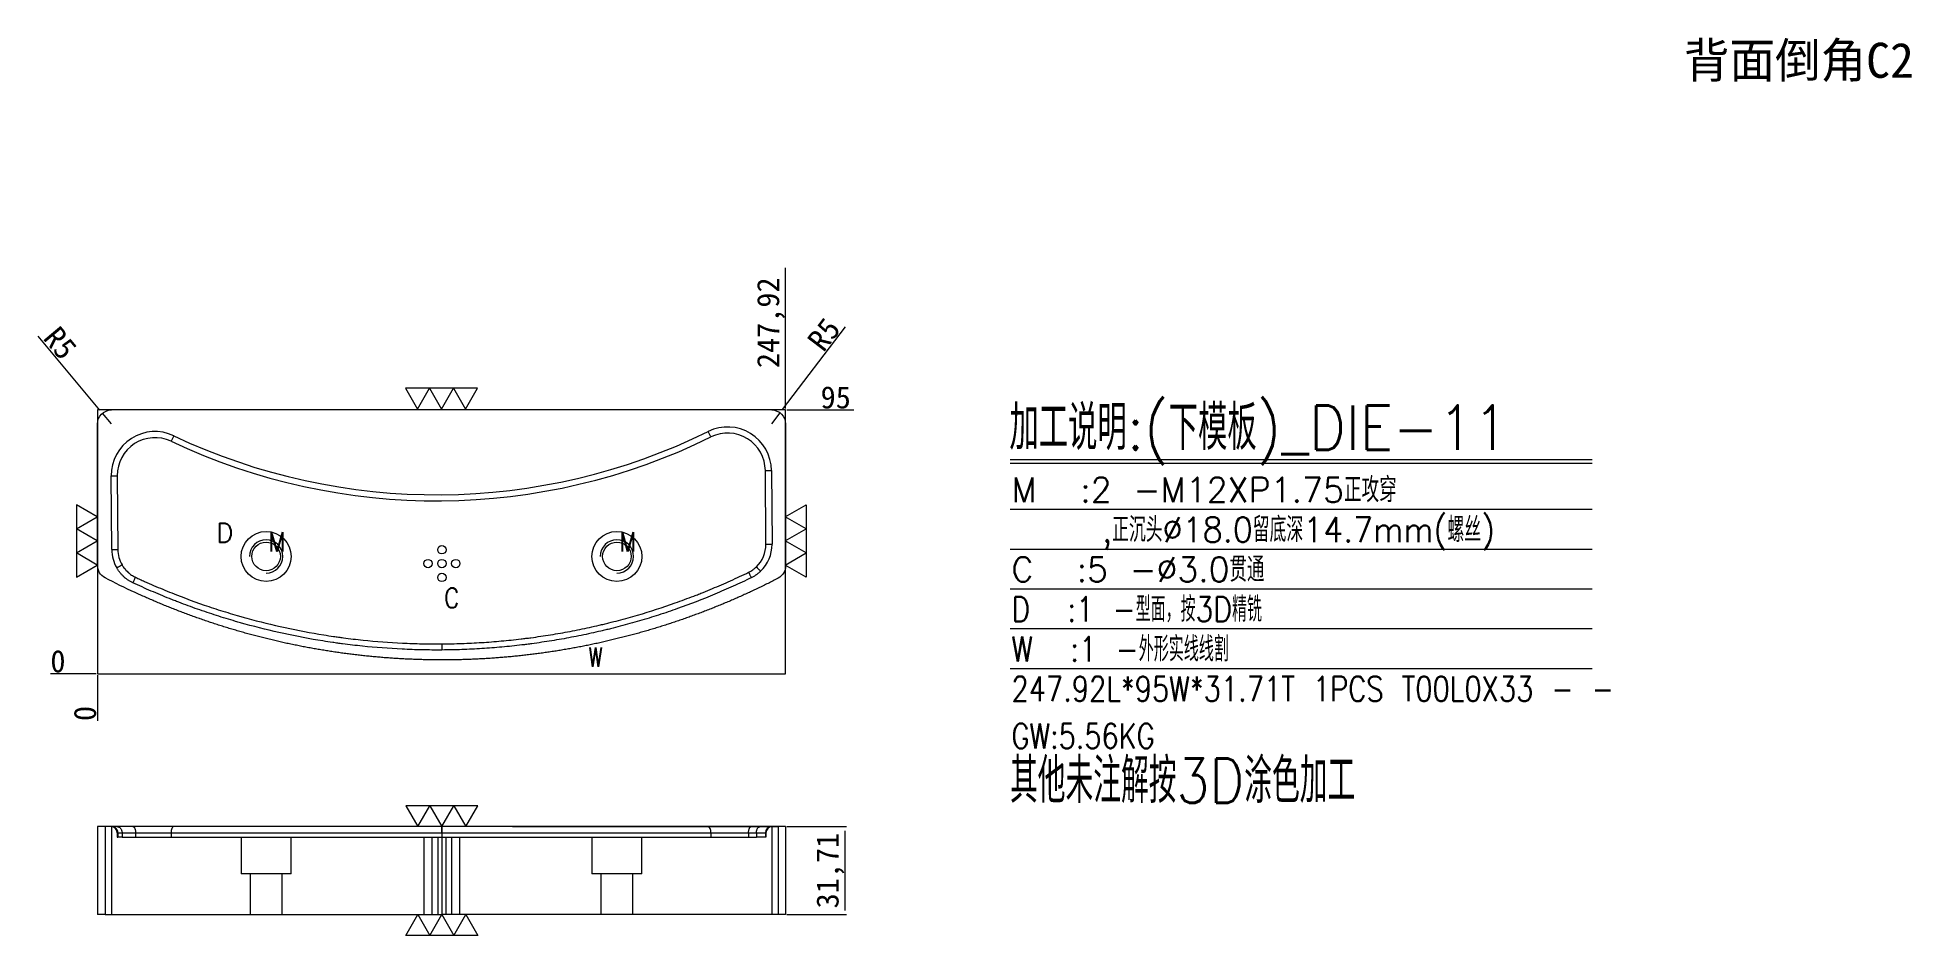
# Model space of a CAD drawing. Header units: millimetres. Extents: x 19685 to 20360, y 42873 to 43197.
import ezdxf
from ezdxf.enums import TextEntityAlignment as Align

# ---------------------------------------------------------------- set-up
doc = ezdxf.new("R2010")
doc.units = ezdxf.units.MM
doc.linetypes.add('DASHED', pattern=[0])
for name, color, linetype in [('DIE', 7, 'Continuous'), ('DIE_W', 1, 'Continuous'), ('dim', 4, 'Continuous')]:
    doc.layers.add(name, color=color, linetype=linetype)
doc.styles.add('_PUG_ERP', font='txt')
doc.styles.add('chinesef_fs', font='txt.shx', dxfattribs={"bigfont": 'gbcbig.shx'})
doc.dimstyles.new('_PUG_ERP', dxfattribs={"dimtxt": 8, "dimasz": 1.5, "dimexe": 0.5, "dimexo": 0.5, "dimgap": 0.5, "dimtad": 1, "dimtxsty": '_PUG_ERP', "dimblk": 'CLOSEDBLANK', "dimcen": 0, "dimclrd": 4, "dimclre": 4, "dimclrt": 3, "dimazin": 3, "dimtfac": 1, "dimtmove": 0, "dimatfit": 3, "dimldrblk": 'CLOSEDBLANK', "dimlwd": 9, "dimlwe": 9})

msp = doc.modelspace()

# ---------------------------------------------------------------- texts
at = {"layer": 'dim'}
msp.add_text('背面倒角C2', height=12.6263, dxfattribs=at).set_placement((20319.864, 43188.493), align=Align.MIDDLE)
at = {"layer": 'dim', "color": 4, "lineweight": 13, "style": 'chinesef_fs'}
for s, height, width, p in [('加工说明:(下模板)_DIE-11', 16.032, 0.916, (20035.393, 43048.023)), ('M  :2 -M12XP1.75正攻穿', 8.928, 0.9864, (20036.151, 43029.176)), ('    ,正沉头%%c18.0留底深14.7mm(螺丝)', 8.928, 0.9432, (20036.151, 43014.848)), ('D', 7, 0.9609, (19749.624, 43014.648)), ('M', 7, 0.8408, (19768.391, 43011.44)), ('M', 7, 0.8408, (19894.795, 43011.44)), ('C  :5 -%%c3.0贯通', 8.928, 0.9802, (20036.151, 43000.52)), ('C', 7, 0.8969, (19831.584, 42991.241)), ('D  :1 -型面，按3D精铣', 8.928, 0.8387, (20036.151, 42986.191)), ('W', 7, 0.6727, (19883.792, 42969.9)), ('247.92L*95W*31.71T 1PCS T00L0X33 - - ', 8.928, 0.8115, (20036.151, 42957.535)), ('GW:5.56KG ', 8.928, 0.8074, (20036.151, 42940.532))]:
    msp.add_text(s, height=height, dxfattribs=dict(at, width=width)).set_placement(p)
at = {"layer": 'dim', "color": 1, "lineweight": 13, "style": 'chinesef_fs', "width": 0.8416}
msp.add_text('W  :1 -外形实线线割', height=8.928, dxfattribs=at).set_placement((20036.151, 42971.863))
at = {"layer": 'dim', "color": 21, "lineweight": 13, "style": 'chinesef_fs', "width": 0.8663}
msp.add_text('其他未注解按3D涂色加工', height=16.032, dxfattribs=at).set_placement((20035.608, 42920.924))

# ---------------------------------------------------------------- blocks, each defined once
blk = doc.blocks.new('*D733')
at = {"layer": 'Defpoints', "color": 0}
for p in [(19954.72, 43062.39), (19965.82, 43062.39), (19706.81, 42967.39)]:
    blk.add_point(p, dxfattribs=at)
at = {"layer": 'dim', "color": 4, "lineweight": 9}
for p, q in [((19955.22, 43062.39), (19959.82, 43062.39)), ((19959.82, 43062.39), (19962.82, 43062.39)), ((19962.82, 43062.39), (19979.27, 43062.39))]:
    blk.add_line(p, q, dxfattribs=at)
at = {"layer": 'dim', "color": 3, "lineweight": 13, "insert": (19972.8, 43066.89), "char_height": 8, "attachment_point": 5, "style": '_PUG_ERP'}
blk.add_mtext('95', dxfattribs=at)
blk = doc.blocks.new('_ClosedBlank')
blk = doc.blocks.new('*D734')
at = {"layer": 'Defpoints', "color": 0}
for p in [(19695.71, 42967.39), (19706.81, 42967.39), (19706.81, 42967.39)]:
    blk.add_point(p, dxfattribs=at)
at = {"layer": 'dim', "color": 4, "lineweight": 9}
blk.add_line((19706.31, 42967.39), (19689.87, 42967.39), dxfattribs=at)
at = {"layer": 'dim', "color": 3, "lineweight": 13, "insert": (19692.54, 42971.89), "char_height": 8, "attachment_point": 5, "style": '_PUG_ERP'}
blk.add_mtext('0', dxfattribs=at)
blk = doc.blocks.new('*D735')
at = {"layer": 'Defpoints', "color": 0}
for p in [(19706.81, 42967.39), (19706.81, 42967.39), (19706.81, 42956.29)]:
    blk.add_point(p, dxfattribs=at)
at = {"layer": 'dim', "color": 4, "lineweight": 9}
blk.add_line((19706.81, 42966.89), (19706.81, 42950.46), dxfattribs=at)
at = {"layer": 'dim', "color": 3, "lineweight": 13, "insert": (19702.31, 42953.13), "char_height": 8, "attachment_point": 5, "rotation": 90, "style": '_PUG_ERP'}
blk.add_mtext('0', dxfattribs=at)
blk = doc.blocks.new('*D736')
at = {"layer": 'Defpoints', "color": 0}
for p in [(19954.72, 43073.49), (19954.72, 43062.39), (19706.81, 42967.39)]:
    blk.add_point(p, dxfattribs=at)
at = {"layer": 'dim', "color": 4, "lineweight": 9}
for p, q in [((19954.72, 43070.49), (19954.72, 43113.61)), ((19954.72, 43067.49), (19954.72, 43070.49)), ((19954.72, 43062.89), (19954.72, 43067.49))]:
    blk.add_line(p, q, dxfattribs=at)
at = {"layer": 'dim', "color": 3, "lineweight": 13, "insert": (19949.46, 43093.8), "char_height": 8, "attachment_point": 5, "rotation": 90, "style": '_PUG_ERP'}
blk.add_mtext('247,92', dxfattribs=at)
blk = doc.blocks.new('*D737')
at = {"layer": 'Defpoints', "color": 0}
for p in [(19954.72, 42912.39), (19954.72, 42880.68), (19976.13, 42880.68)]:
    blk.add_point(p, dxfattribs=at)
at = {"layer": 'dim', "color": 4, "lineweight": 9}
for p, q in [((19955.22, 42912.39), (19976.63, 42912.39)), ((19976.13, 42910.89), (19976.13, 42882.18)), ((19955.22, 42880.68), (19976.63, 42880.68))]:
    blk.add_line(p, q, dxfattribs=at)
at = {"layer": 'dim', "color": 3, "lineweight": 13, "insert": (19970.87, 42896.54), "char_height": 8, "attachment_point": 5, "rotation": 90, "style": '_PUG_ERP'}
blk.add_mtext('31,71', dxfattribs=at)
blk = doc.blocks.new('*D738')
at = {"layer": 'Defpoints', "color": 0}
for p in [(19708.6, 43061.23), (19711.81, 43057.39)]:
    blk.add_point(p, dxfattribs=at)
at = {"layer": 'dim', "color": 4, "lineweight": 9}
for p, q in [((19707.64, 43062.38), (19685.43, 43088.94)), ((19711.81, 43057.39), (19708.6, 43061.23))]:
    blk.add_line(p, q, dxfattribs=at)
at = {"layer": 'dim', "color": 3, "lineweight": 13, "insert": (19693.35, 43086.48), "char_height": 8, "attachment_point": 5, "rotation": 309.89956, "style": '_PUG_ERP'}
blk.add_mtext('R5', dxfattribs=at)
blk = doc.blocks.new('*D739')
at = {"layer": 'Defpoints', "color": 0}
for p in [(19949.72, 43057.39), (19952.75, 43061.37)]:
    blk.add_point(p, dxfattribs=at)
at = {"layer": 'dim', "color": 4, "lineweight": 9}
for p, q in [((19953.66, 43062.56), (19976.38, 43092.38)), ((19949.72, 43057.39), (19952.75, 43061.37))]:
    blk.add_line(p, q, dxfattribs=at)
at = {"layer": 'dim', "color": 3, "lineweight": 13, "insert": (19968.57, 43089.56), "char_height": 8, "attachment_point": 5, "rotation": 52.69662, "style": '_PUG_ERP'}
blk.add_mtext('R5', dxfattribs=at)

# ---------------------------------------------------------------- dimensions: what is measured, and where the dimension line sits
at = {"layer": 'dim', "lineweight": 13}
for feature_location, offset, dtype, origin, picture, middle in [((19954.723, 43062.394), (0, 11.1), 1, (19706.807, 42967.393), '*D736', (19949.46, 43093.804)), ((19954.723, 43062.394), (11.1, 0), 0, (19706.807, 42967.393), '*D733', (19972.799, 43066.895)), ((19706.807245963, 42967.392583815), (-11.1, 0), 0, (19706.807245963, 42967.392583815), '*D734', (19692.540579296, 42971.892583815)), ((19706.807245963, 42967.392583815), (0, -11.1), 1, (19706.807245963, 42967.392583815), '*D735', (19702.307245963, 42953.125917148))]:
    dim = msp.add_ordinate_dim(feature_location=feature_location, offset=offset, dtype=dtype, origin=origin, dimstyle='_PUG_ERP', dxfattribs=at)
    dim.commit()
    dim.dimension.update_dxf_attribs({"geometry": picture, "text_midpoint": middle})
for center, mpoint, picture, middle in [((19949.723, 43057.394), (19952.753, 43061.371), '*D739', (19972.149, 43086.829)), ((19711.807, 43057.391), (19708.6, 43061.227), '*D738', (19689.902, 43083.589))]:
    dim = msp.add_radius_dim(center=center, mpoint=mpoint, dimstyle='_PUG_ERP', dxfattribs=at)
    dim.commit()
    dim.dimension.update_dxf_attribs({"geometry": picture, "text_midpoint": middle, "dimtype": 164})
dim = msp.add_linear_dim(base=(19976.129, 42880.679), p1=(19954.723, 42912.393), p2=(19954.723, 42880.679), angle=90, dimstyle='_PUG_ERP', dxfattribs=at)
dim.commit()
dim.dimension.update_dxf_attribs({"geometry": '*D737', "text_midpoint": (19970.867, 42896.536)})

# ---------------------------------------------------------------- linework, layer by layer
at = {"layer": 'DIE', "color": 223, "linetype": 'Continuous', "lineweight": 18}
for p, q in [((19949.722, 43062.394), (19711.807, 43062.391)), ((19709.509, 42880.679), (19706.807, 42880.679)), ((19709.509, 42880.679), (19830.892, 42880.679)), ((19952.015, 42880.679), (19830.892, 42880.679)), ((19954.723, 42880.679), (19952.015, 42880.679))]:
    msp.add_line(p, q, dxfattribs=at)
at = {"layer": 'DIE', "color": 155, "linetype": 'Continuous', "lineweight": 18}
for p, q in [((19734.237, 43053.116), (19733.297, 43051.126)), ((19927.845, 43052.688), (19926.873, 43054.662)), ((19711.699, 43038.709), (19713.899, 43038.727)), ((19711.913, 43012.144), (19711.699, 43038.709)), ((19947.439, 43040.602), (19949.639, 43040.619)), ((19949.639, 43040.619), (19949.853, 43014.055)), ((19711.913, 43012.144), (19714.113, 43012.162)), ((19947.653, 43014.037), (19949.853, 43014.055)), ((19709.509, 42912.382), (19709.509, 42880.679)), ((19952.015, 42912.39), (19952.015, 42880.679))]:
    msp.add_line(p, q, dxfattribs=at)
at = {"layer": 'DIE', "color": 2, "linetype": 'Continuous', "lineweight": 18}
for p, q in [((19713.899, 43038.727), (19714.113, 43012.162)), ((19947.653, 43014.037), (19947.439, 43040.602)), ((19709.509, 42912.382), (19706.807, 42912.382)), ((19720.345, 42912.382), (19709.509, 42912.382)), ((19954.723, 42912.382), (19952.092, 42912.382))]:
    msp.add_line(p, q, dxfattribs=at)
at = {"layer": 'DIE', "color": 155, "linetype": 'DASHED', "lineweight": 13, "ltscale": 0.475455}
for p, q in [((19711.807, 42912.382), (19711.807, 42880.679)), ((19713.899, 42910.182), (19713.899, 42908.582)), ((19714.113, 42910.182), (19714.113, 42908.582)), ((19733.297, 42910.182), (19733.297, 42908.582)), ((19927.845, 42910.182), (19927.845, 42908.582)), ((19947.439, 42910.182), (19947.439, 42908.582)), ((19947.653, 42910.182), (19947.653, 42908.582)), ((19949.722, 42912.382), (19949.722, 42880.679))]:
    msp.add_line(p, q, dxfattribs=at)
at = {"layer": 'DIE', "color": 2, "linetype": 'DASHED', "lineweight": 13, "ltscale": 0.475455}
for p, q in [((19713.899, 42910.182), (19713.899, 42908.582)), ((19713.899, 42910.182), (19713.899, 42910.182)), ((19713.899, 42910.182), (19714.113, 42910.182)), ((19713.899, 42908.582), (19713.899, 42908.582)), ((19713.899, 42908.582), (19714.113, 42908.582)), ((19714.113, 42910.182), (19715.627, 42910.182)), ((19715.627, 42908.582), (19714.113, 42908.582)), ((19720.333, 42910.182), (19720.507, 42910.182)), ((19944.21, 42910.182), (19947.653, 42910.182)), ((19947.653, 42908.582), (19944.21, 42908.582)), ((19947.653, 42908.582), (19947.653, 42910.182))]:
    msp.add_line(p, q, dxfattribs=at)
at = {"layer": 'DIE', "color": 31, "linetype": 'DASHED', "lineweight": 13, "ltscale": 0.475455}
for p, q in [((19758.549, 42908.582), (19758.549, 42895.382)), ((19776.549, 42895.382), (19776.549, 42908.582)), ((19884.953, 42908.582), (19884.953, 42895.382)), ((19902.953, 42895.382), (19902.953, 42908.582)), ((19776.549, 42895.382), (19758.549, 42895.382)), ((19761.795, 42895.382), (19761.795, 42880.679)), ((19773.302, 42880.679), (19773.302, 42895.382)), ((19902.953, 42895.382), (19884.953, 42895.382)), ((19888.199, 42895.382), (19888.199, 42880.679)), ((19899.706, 42880.679), (19899.706, 42895.382))]:
    msp.add_line(p, q, dxfattribs=at)
at = {"layer": 'DIE', "color": 223, "linetype": 'DASHED', "lineweight": 13, "ltscale": 0.475455}
for p, q in [((19824.392, 42908.582), (19824.392, 42880.679)), ((19827.392, 42880.679), (19827.392, 42908.582)), ((19829.392, 42908.582), (19829.392, 42880.679)), ((19832.392, 42880.679), (19832.392, 42908.582)), ((19834.392, 42908.582), (19834.392, 42880.679)), ((19837.392, 42880.679), (19837.392, 42908.582))]:
    msp.add_line(p, q, dxfattribs=at)
at = {"layer": 'DIE', "color": 42, "linetype": 'Continuous', "lineweight": 18}
for centre, radius in [((19767.549, 43009.672), 9), ((19893.953, 43009.672), 9), ((19767.549, 43009.672), 5.15), ((19830.892, 43012.081), 1.5), ((19893.953, 43009.672), 5.15), ((19825.892, 43007.081), 1.5), ((19830.892, 43007.081), 1.5), ((19830.892, 43002.081), 1.5), ((19835.892, 43007.081), 1.5)]:
    msp.add_circle(centre, radius, dxfattribs=at)
at = {"layer": 'DIE', "color": 155, "linetype": 'Continuous', "lineweight": 18}
for centre, radius, start, end in [((19727.492, 43038.836), 15.793, 64.71626, 180.46), ((19828.951, 43253.633), 221.761, 244.71626, 296.20374), ((19933.847, 43040.492), 15.793, 0.46, 116.20374), ((19725.205, 43012.251), 13.293, 180.46, 210.296597), ((19936.56, 43013.948), 13.293, 313.601977, 0.46)]:
    msp.add_arc(centre, radius, start, end, dxfattribs=at)
at = {"layer": 'DIE', "color": 2, "linetype": 'Continuous', "lineweight": 18}
for centre, radius, start, end in [((19727.492, 43038.836), 13.593, 64.71626, 180.46), ((19828.951, 43253.633), 223.961, 244.71626, 296.20374), ((19933.847, 43040.492), 13.593, 0.46, 116.20374), ((19725.205, 43012.251), 11.093, 180.46, 210.296597), ((19936.56, 43013.948), 11.093, 313.602039, 0.46)]:
    msp.add_arc(centre, radius, start, end, dxfattribs=at)
at = {"layer": 'DIE', "color": 42, "linetype": 'Continuous', "lineweight": 18}
for centre in [(19767.549, 43009.672), (19893.953, 43009.672)]:
    msp.add_arc(centre, 6, 270, 180, dxfattribs=at)
at = {"layer": 'DIE', "color": 2, "linetype": 'DASHED', "lineweight": 13, "ltscale": 0.475455}
for centre, start, end in [((19711.699, 42910.182), 0, 90), ((19949.853, 42910.182), 90, 180)]:
    msp.add_arc(centre, 2.2, start, end, dxfattribs=at)
for centre, major_axis, ratio, start_param, end_param in [((19711.699, 42910.182), (0, -2.2), 0.999968, 1.5707963, 3.1415927), ((19711.913, 42910.182), (0, -2.2), 0.999968, 1.5707963, 3.1415927), ((19734.237, 42910.182), (0, 2.2), 0.427101, 0, 1.5707963), ((19926.873, 42910.182), (0, -2.2), 0.441564, 1.5707963, 3.1415927), ((19949.639, 42910.182), (0, -2.2), 0.999968, 3.1415927, 4.712389), ((19949.853, 42910.182), (0, -2.2), 0.999968, 3.1415927, 4.712389)]:
    msp.add_ellipse(centre, major_axis=major_axis, ratio=ratio, start_param=start_param, end_param=end_param, dxfattribs=at)
at = {"layer": 'DIE', "color": 155, "linetype": 'Continuous', "lineweight": 18}
for points, knots in [([(19713.728, 43005.545), (19713.852, 43005.618), (19713.976, 43005.69), (19714.22, 43005.833), (19714.34, 43005.903), (19714.57, 43006.037), (19714.68, 43006.101), (19714.886, 43006.222), (19714.983, 43006.278), (19715.159, 43006.381), (19715.238, 43006.428), (19715.376, 43006.508), (19715.435, 43006.543), (19715.53, 43006.598), (19715.567, 43006.619), (19715.615, 43006.648), (19715.627, 43006.655), (19715.627, 43006.655)], [0, 0, 0, 0, 0.1250475, 0.1250475, 0.2500949, 0.2500949, 0.3751424, 0.3751424, 0.5001899, 0.5001899, 0.6252373, 0.6252373, 0.7502848, 0.7502848, 0.8753323, 0.8753323, 1, 1, 1, 1]), ([(19719.58, 43000.15), (19719.503, 43000.186), (19719.427, 43000.222), (19719.275, 43000.296), (19719.2, 43000.334), (19718.974, 43000.45), (19718.826, 43000.53), (19718.387, 43000.778), (19717.816, 43001.13), (19717.274, 43001.526), (19716.879, 43001.839), (19716.685, 43001.999), (19716.494, 43002.166), (19716.368, 43002.278), (19716.306, 43002.335), (19715.996, 43002.622), (19715.758, 43002.861), (19715.414, 43003.232), (19715.246, 43003.42), (19715.083, 43003.614), (19714.975, 43003.744), (19714.922, 43003.81), (19714.659, 43004.14), (19714.459, 43004.412), (19714.079, 43004.968), (19713.898, 43005.253), (19713.728, 43005.545)], [0, 0, 0, 0, 0.03125, 0.03125, 0.0625, 0.0625, 0.125, 0.125, 0.25, 0.375, 0.375, 0.4375, 0.46875, 0.46875, 0.5, 0.5, 0.625, 0.625, 0.6875, 0.71875, 0.71875, 0.75, 0.75, 0.875, 0.875, 1, 1, 1, 1]), ([(19941.399, 43003.961), (19941.399, 43003.961), (19941.406, 43003.949), (19941.43, 43003.898), (19941.448, 43003.86), (19941.496, 43003.761), (19941.526, 43003.7), (19941.596, 43003.556), (19941.636, 43003.473), (19941.725, 43003.29), (19941.774, 43003.189), (19941.878, 43002.974), (19941.934, 43002.859), (19942.05, 43002.62), (19942.11, 43002.495), (19942.233, 43002.241), (19942.296, 43002.111), (19942.359, 43001.982)], [0, 0, 0, 0, 0.1248704, 0.1248704, 0.2498889, 0.2498889, 0.3749074, 0.3749074, 0.499926, 0.499926, 0.6249445, 0.6249445, 0.749963, 0.749963, 0.8749815, 0.8749815, 1, 1, 1, 1]), ([(19945.727, 43004.322), (19945.479, 43004.085), (19945.222, 43003.858), (19944.824, 43003.533), (19944.621, 43003.374), (19944.415, 43003.221), (19944.276, 43003.12), (19944.206, 43003.071), (19943.994, 43002.924), (19943.851, 43002.828), (19943.562, 43002.643), (19943.416, 43002.554), (19942.971, 43002.293), (19942.668, 43002.132), (19942.359, 43001.982)], [0, 0, 0, 0, 0.25, 0.25, 0.375, 0.4375, 0.4375, 0.5, 0.5, 0.625, 0.625, 0.75, 0.75, 1, 1, 1, 1]), ([(19944.21, 43005.915), (19944.21, 43005.915), (19944.22, 43005.905), (19944.259, 43005.864), (19944.288, 43005.834), (19944.364, 43005.754), (19944.411, 43005.704), (19944.521, 43005.589), (19944.584, 43005.522), (19944.725, 43005.375), (19944.802, 43005.294), (19944.967, 43005.12), (19945.055, 43005.028), (19945.239, 43004.835), (19945.334, 43004.735), (19945.529, 43004.53), (19945.628, 43004.426), (19945.727, 43004.322)], [0, 0, 0, 0, 0.1248008, 0.1248008, 0.2498292, 0.2498292, 0.3748577, 0.3748577, 0.4998862, 0.4998862, 0.6249146, 0.6249146, 0.7499431, 0.7499431, 0.8749715, 0.8749715, 1, 1, 1, 1]), ([(19719.58, 43000.15), (19719.641, 43000.281), (19719.701, 43000.411), (19719.82, 43000.667), (19719.879, 43000.793), (19719.991, 43001.034), (19720.045, 43001.15), (19720.145, 43001.367), (19720.193, 43001.468), (19720.278, 43001.653), (19720.317, 43001.736), (19720.385, 43001.881), (19720.413, 43001.943), (19720.46, 43002.043), (19720.477, 43002.081), (19720.501, 43002.132), (19720.507, 43002.145), (19720.507, 43002.145)], [0, 0, 0, 0, 0.1250475, 0.1250475, 0.2500949, 0.2500949, 0.3751424, 0.3751424, 0.5001899, 0.5001899, 0.6252373, 0.6252373, 0.7502848, 0.7502848, 0.8753322, 0.8753322, 1, 1, 1, 1]), ([(19830.894, 42975.971), (19828.498, 42975.954), (19823.711, 42975.986), (19818.933, 42976.15), (19811.772, 42976.495), (19807.006, 42976.856), (19799.871, 42977.596), (19797.495, 42977.875), (19794.527, 42978.266), (19793.933, 42978.346), (19792.747, 42978.511), (19790.969, 42978.764), (19789.194, 42979.035), (19783.288, 42979.979), (19778.591, 42980.864), (19769.25, 42982.892), (19764.608, 42984.035), (19759.415, 42985.467), (19758.839, 42985.628), (19757.687, 42985.954), (19757.111, 42986.119), (19755.386, 42986.62), (19754.238, 42986.963), (19750.804, 42988.012), (19748.525, 42988.744), (19743.988, 42990.269), (19741.73, 42991.063), (19738.359, 42992.301), (19737.238, 42992.721), (19735.561, 42993.364), (19735.002, 42993.58), (19733.887, 42994.016), (19731.102, 42995.116), (19728.337, 42996.264), (19725.039, 42997.687), (19723.942, 42998.169), (19721.756, 42999.148), (19720.666, 42999.645), (19719.58, 43000.15)], [0, 0, 0, 0, 0.0625, 0.125, 0.125, 0.25, 0.25, 0.3125, 0.3125, 0.328125, 0.328125, 0.34375, 0.375, 0.375, 0.5, 0.5, 0.625, 0.625, 0.640625, 0.640625, 0.65625, 0.65625, 0.6875, 0.6875, 0.75, 0.75, 0.8125, 0.8125, 0.84375, 0.84375, 0.859375, 0.859375, 0.875, 0.9375, 0.9375, 0.96875, 0.96875, 1, 1, 1, 1]), ([(19942.359, 43001.982), (19940.19, 43000.93), (19935.829, 42998.891), (19931.424, 42996.978), (19924.782, 42994.203), (19920.31, 42992.478), (19913.535, 42990.078), (19908.996, 42988.54), (19902.12, 42986.421), (19897.492, 42985.134), (19894.004, 42984.216), (19892.256, 42983.769), (19890.502, 42983.339), (19889.33, 42983.057), (19888.744, 42982.918), (19885.811, 42982.232), (19881.105, 42981.202), (19874.012, 42979.853), (19869.26, 42979.086), (19865.687, 42978.56), (19863.899, 42978.309), (19862.107, 42978.077), (19860.911, 42977.927), (19860.313, 42977.853), (19857.322, 42977.498), (19854.926, 42977.246), (19850.131, 42976.811), (19845.332, 42976.443), (19838.12, 42976.09), (19833.304, 42975.988), (19830.894, 42975.971)], [0, 0, 0, 0, 0.0625, 0.125, 0.125, 0.25, 0.25, 0.3125, 0.375, 0.4375, 0.4375, 0.46875, 0.484375, 0.484375, 0.5, 0.5, 0.5625, 0.625, 0.6875, 0.6875, 0.71875, 0.734375, 0.734375, 0.75, 0.75, 0.8125, 0.8125, 0.875, 0.9375, 1, 1, 1, 1]), ([(19830.878, 42978.171), (19830.878, 42978.171), (19830.878, 42978.157), (19830.878, 42978.101), (19830.879, 42978.059), (19830.879, 42977.948), (19830.88, 42977.88), (19830.881, 42977.72), (19830.882, 42977.628), (19830.883, 42977.425), (19830.884, 42977.313), (19830.886, 42977.073), (19830.887, 42976.946), (19830.889, 42976.68), (19830.89, 42976.541), (19830.892, 42976.259), (19830.893, 42976.115), (19830.894, 42975.971)], [0, 0, 0, 0, 0.125, 0.125, 0.25, 0.25, 0.375, 0.375, 0.5, 0.5, 0.625, 0.625, 0.75, 0.75, 0.875, 0.875, 1, 1, 1, 1])]:
    msp.add_open_spline(points, degree=3, knots=knots, dxfattribs=at)
at = {"layer": 'DIE', "color": 2, "linetype": 'Continuous', "lineweight": 18}
for points, knots in [([(19715.627, 43006.655), (19715.698, 43006.533), (19715.772, 43006.413), (19715.922, 43006.174), (19715.999, 43006.057), (19716.237, 43005.708), (19716.404, 43005.481), (19716.623, 43005.205), (19716.667, 43005.15), (19716.757, 43005.041), (19716.893, 43004.879), (19717.033, 43004.722), (19717.319, 43004.411), (19717.518, 43004.212), (19717.776, 43003.972), (19717.828, 43003.924), (19717.933, 43003.83), (19718.092, 43003.691), (19718.254, 43003.557), (19718.583, 43003.295), (19718.809, 43003.13), (19719.273, 43002.817), (19719.511, 43002.67), (19719.878, 43002.462), (19720.001, 43002.396), (19720.189, 43002.299), (19720.253, 43002.267), (19720.379, 43002.205), (19720.443, 43002.175), (19720.507, 43002.145)], [0, 0, 0, 0, 0.0625, 0.0625, 0.125, 0.125, 0.25, 0.25, 0.28125, 0.28125, 0.3125, 0.375, 0.375, 0.5, 0.5, 0.53125, 0.53125, 0.5625, 0.625, 0.625, 0.75, 0.75, 0.875, 0.875, 0.9375, 0.9375, 0.96875, 0.96875, 1, 1, 1, 1]), ([(19830.878, 42978.171), (19833.265, 42978.188), (19838.034, 42978.289), (19845.175, 42978.637), (19852.304, 42979.184), (19857.048, 42979.681), (19860.011, 42980.033), (19860.603, 42980.105), (19861.787, 42980.254), (19863.562, 42980.484), (19865.333, 42980.732), (19868.871, 42981.252), (19873.577, 42982.011), (19880.601, 42983.344), (19885.261, 42984.364), (19888.166, 42985.042), (19888.746, 42985.179), (19889.906, 42985.459), (19891.644, 42985.884), (19893.377, 42986.326), (19896.834, 42987.235), (19899.129, 42987.872), (19905.984, 42989.879), (19910.514, 42991.343), (19917.249, 42993.727), (19919.484, 42994.553), (19922.265, 42995.626), (19922.821, 42995.842), (19923.931, 42996.279), (19924.485, 42996.5), (19926.147, 42997.167), (19927.251, 42997.619), (19930.553, 42998.999), (19934.929, 43000.899), (19939.251, 43002.92), (19941.399, 43003.961)], [0, 0, 0, 0, 0.0625, 0.125, 0.1875, 0.25, 0.25, 0.265625, 0.265625, 0.28125, 0.3125, 0.3125, 0.375, 0.4375, 0.5, 0.5, 0.515625, 0.515625, 0.53125, 0.5625, 0.5625, 0.625, 0.625, 0.75, 0.75, 0.8125, 0.8125, 0.828125, 0.828125, 0.84375, 0.84375, 0.875, 0.875, 0.9375, 1, 1, 1, 1]), ([(19941.399, 43003.961), (19941.657, 43004.086), (19941.91, 43004.222), (19942.405, 43004.511), (19942.646, 43004.666), (19942.999, 43004.912), (19943.115, 43004.996), (19943.344, 43005.168), (19943.456, 43005.256), (19943.788, 43005.528), (19944.003, 43005.717), (19944.21, 43005.915)], [0, 0, 0, 0, 0.25, 0.25, 0.5, 0.5, 0.625, 0.625, 0.75, 0.75, 1, 1, 1, 1]), ([(19720.507, 43002.145), (19721.046, 43001.895), (19721.585, 43001.646), (19722.666, 43001.153), (19723.208, 43000.909), (19724.834, 43000.18), (19725.921, 42999.702), (19729.19, 42998.292), (19731.381, 42997.383), (19737.987, 42994.747), (19742.437, 42993.112), (19749.179, 42990.845), (19751.438, 42990.119), (19754.843, 42989.078), (19755.981, 42988.739), (19757.407, 42988.324), (19757.692, 42988.242), (19758.263, 42988.078), (19759.12, 42987.833), (19759.978, 42987.594), (19765.128, 42986.173), (19769.733, 42985.039), (19778.998, 42983.027), (19783.657, 42982.149), (19789.516, 42981.211), (19791.276, 42980.942), (19793.04, 42980.691), (19794.216, 42980.528), (19794.805, 42980.448), (19797.749, 42980.06), (19800.106, 42979.783), (19807.184, 42979.049), (19811.911, 42978.691), (19819.014, 42978.349), (19823.753, 42978.186), (19828.502, 42978.154), (19830.878, 42978.171)], [0, 0, 0, 0, 0.015625, 0.015625, 0.03125, 0.03125, 0.0625, 0.0625, 0.125, 0.125, 0.25, 0.25, 0.3125, 0.3125, 0.34375, 0.34375, 0.3515625, 0.3515625, 0.359375, 0.375, 0.375, 0.5, 0.5, 0.625, 0.625, 0.65625, 0.671875, 0.671875, 0.6875, 0.6875, 0.75, 0.75, 0.875, 0.875, 0.9375, 1, 1, 1, 1]), ([(19743.568, 42912.382), (19743.491, 42912.382), (19743.333, 42912.382), (19743.095, 42912.382), (19742.85, 42912.383), (19742.599, 42912.383), (19742.342, 42912.383), (19742.079, 42912.383), (19741.81, 42912.383), (19741.534, 42912.383), (19741.253, 42912.383), (19740.966, 42912.383), (19740.673, 42912.383), (19740.374, 42912.383), (19740.069, 42912.383), (19739.758, 42912.383), (19739.44, 42912.383), (19739.117, 42912.383), (19738.788, 42912.383), (19738.453, 42912.383), (19738.112, 42912.383), (19737.766, 42912.383), (19737.413, 42912.383), (19737.054, 42912.383), (19736.69, 42912.383), (19736.319, 42912.383), (19735.943, 42912.383), (19735.561, 42912.383), (19735.173, 42912.383), (19734.779, 42912.383), (19734.379, 42912.383), (19733.974, 42912.383), (19733.562, 42912.383), (19733.145, 42912.383), (19732.722, 42912.383), (19732.294, 42912.383), (19731.845, 42912.383), (19731.377, 42912.383), (19730.893, 42912.383), (19730.409, 42912.383), (19729.926, 42912.382), (19729.443, 42912.382), (19728.96, 42912.382), (19728.478, 42912.382), (19727.996, 42912.382), (19727.515, 42912.382), (19727.034, 42912.382), (19726.554, 42912.382), (19726.073, 42912.382), (19725.594, 42912.382), (19725.114, 42912.382), (19724.636, 42912.382), (19724.157, 42912.382), (19723.679, 42912.382), (19723.201, 42912.382), (19722.724, 42912.382), (19722.247, 42912.382), (19721.771, 42912.382), (19721.295, 42912.382), (19720.82, 42912.382), (19720.503, 42912.382), (19720.345, 42912.382)], [0, 0, 0, 0, 0.0098422, 0.0199445, 0.030307, 0.0409297, 0.0518126, 0.0629557, 0.0743589, 0.0860223, 0.0979459, 0.1101297, 0.1225737, 0.1352778, 0.1482422, 0.1614667, 0.1749514, 0.1886963, 0.2027013, 0.2169666, 0.231492, 0.2462776, 0.2613234, 0.2766294, 0.2921955, 0.3080219, 0.3241084, 0.3404551, 0.3570619, 0.373929, 0.3910562, 0.4084437, 0.4260913, 0.443999, 0.462167, 0.4805952, 0.4992835, 0.5201467, 0.5410099, 0.5618731, 0.5827362, 0.6035994, 0.6244626, 0.6453258, 0.666189, 0.6870522, 0.7079154, 0.7287786, 0.7496417, 0.7705049, 0.7913681, 0.8122313, 0.8330945, 0.8539577, 0.8748209, 0.8956841, 0.9165472, 0.9374104, 0.9582736, 0.9791368, 1, 1, 1, 1])]:
    msp.add_open_spline(points, degree=3, knots=knots, dxfattribs=at)
at = {"layer": 'DIE', "color": 2, "linetype": 'DASHED', "lineweight": 13, "ltscale": 0.475455}
for points, knots in [([(19713.728, 42912.382), (19713.852, 42912.382), (19713.976, 42912.368), (19714.22, 42912.312), (19714.34, 42912.27), (19714.57, 42912.16), (19714.68, 42912.092), (19714.886, 42911.932), (19714.983, 42911.84), (19715.159, 42911.636), (19715.238, 42911.524), (19715.376, 42911.285), (19715.435, 42911.157), (19715.53, 42910.891), (19715.567, 42910.753), (19715.615, 42910.47), (19715.627, 42910.326), (19715.627, 42910.182)], [0, 0, 0, 0, 0.125, 0.125, 0.25, 0.25, 0.375, 0.375, 0.5, 0.5, 0.625, 0.625, 0.75, 0.75, 0.875, 0.875, 1, 1, 1, 1]), ([(19715.627, 42908.582), (19715.77, 42908.582), (19715.92, 42908.582), (19716.238, 42908.582), (19716.405, 42908.582), (19716.624, 42908.582), (19716.669, 42908.582), (19716.758, 42908.582), (19716.894, 42908.582), (19717.035, 42908.582), (19717.321, 42908.582), (19717.52, 42908.582), (19717.778, 42908.582), (19717.831, 42908.582), (19717.936, 42908.582), (19718.095, 42908.582), (19718.257, 42908.582), (19718.586, 42908.582), (19718.812, 42908.582), (19719.275, 42908.582), (19719.513, 42908.582), (19720.001, 42908.582), (19720.251, 42908.582), (19720.507, 42908.582)], [0, 0, 0, 0, 0.125, 0.125, 0.25, 0.25, 0.28125, 0.28125, 0.3125, 0.375, 0.375, 0.5, 0.5, 0.53125, 0.53125, 0.5625, 0.625, 0.625, 0.75, 0.75, 0.875, 0.875, 1, 1, 1, 1]), ([(19720.507, 42908.582), (19721.046, 42908.582), (19721.587, 42908.582), (19722.668, 42908.582), (19724.293, 42908.582), (19725.923, 42908.582), (19729.192, 42908.582), (19731.382, 42908.582), (19737.982, 42908.582), (19742.423, 42908.582), (19751.388, 42908.582), (19755.912, 42908.582), (19762.759, 42908.582), (19767.345, 42908.582), (19771.972, 42908.582), (19774.587, 42908.582), (19774.877, 42908.582), (19775.459, 42908.582), (19776.331, 42908.582), (19778.368, 42908.582), (19780.117, 42908.582), (19783.618, 42908.582), (19785.956, 42908.582), (19792.985, 42908.582), (19797.69, 42908.582), (19804.775, 42908.582), (19807.141, 42908.582), (19810.104, 42908.582), (19810.697, 42908.582), (19811.884, 42908.582), (19813.664, 42908.582), (19815.444, 42908.582), (19819.004, 42908.582), (19823.752, 42908.582), (19828.502, 42908.582), (19830.878, 42908.582)], [0, 0, 0, 0, 0.015625, 0.015625, 0.03125, 0.0625, 0.0625, 0.125, 0.125, 0.25, 0.25, 0.375, 0.375, 0.4375, 0.5, 0.5, 0.5078125, 0.5078125, 0.515625, 0.53125, 0.5625, 0.5625, 0.625, 0.625, 0.75, 0.75, 0.8125, 0.8125, 0.828125, 0.828125, 0.84375, 0.875, 0.875, 0.9375, 1, 1, 1, 1]), ([(19830.878, 42908.582), (19831.475, 42908.582), (19832.073, 42908.582), (19833.267, 42908.582), (19835.058, 42908.582), (19836.847, 42908.582), (19840.421, 42908.582), (19842.8, 42908.582), (19849.925, 42908.582), (19854.659, 42908.582), (19864.094, 42908.582), (19868.796, 42908.582), (19875.825, 42908.582), (19880.503, 42908.582), (19885.165, 42908.582), (19888.073, 42908.582), (19888.655, 42908.582), (19889.817, 42908.582), (19891.558, 42908.582), (19893.293, 42908.582), (19896.757, 42908.582), (19901.357, 42908.582), (19908.2, 42908.582), (19912.724, 42908.582), (19915.54, 42908.582), (19916.102, 42908.582), (19917.226, 42908.582), (19918.909, 42908.582), (19920.585, 42908.582), (19923.926, 42908.582), (19928.356, 42908.582), (19934.923, 42908.582), (19939.249, 42908.582), (19941.399, 42908.582)], [0, 0, 0, 0, 0.015625, 0.015625, 0.03125, 0.0625, 0.0625, 0.125, 0.125, 0.25, 0.25, 0.375, 0.375, 0.4375, 0.5, 0.5, 0.515625, 0.515625, 0.53125, 0.5625, 0.5625, 0.625, 0.6875, 0.75, 0.75, 0.765625, 0.765625, 0.78125, 0.8125, 0.8125, 0.875, 0.9375, 1, 1, 1, 1]), ([(19856.304, 42912.382), (19860.428, 42912.382), (19864.55, 42912.382), (19872.787, 42912.382), (19876.903, 42912.382), (19883.073, 42912.382), (19885.13, 42912.382), (19887.442, 42912.382), (19887.699, 42912.382), (19888.213, 42912.382), (19888.469, 42912.382), (19889.24, 42912.382), (19890.778, 42912.382), (19892.313, 42912.382), (19897.416, 42912.382), (19901.465, 42912.382), (19909.498, 42912.382), (19913.482, 42912.382), (19921.384, 42912.382), (19925.302, 42912.382), (19933.073, 42912.382), (19936.926, 42912.382), (19942.655, 42912.382), (19944.556, 42912.382), (19946.923, 42912.382), (19947.395, 42912.382), (19948.339, 42912.382), (19949.752, 42912.382), (19951.158, 42912.382), (19952.092, 42912.382)], [0, 0, 0, 0, 0.125, 0.125, 0.25, 0.25, 0.3125, 0.3125, 0.3203125, 0.3203125, 0.328125, 0.328125, 0.34375, 0.375, 0.375, 0.5, 0.5, 0.625, 0.625, 0.75, 0.75, 0.875, 0.875, 0.9375, 0.9375, 0.953125, 0.953125, 0.96875, 1, 1, 1, 1]), ([(19941.399, 42908.582), (19941.657, 42908.582), (19941.91, 42908.582), (19942.405, 42908.582), (19942.646, 42908.582), (19942.999, 42908.582), (19943.115, 42908.582), (19943.343, 42908.582), (19943.568, 42908.582), (19943.786, 42908.582), (19944.001, 42908.582), (19944.106, 42908.582), (19944.21, 42908.582)], [0, 0, 0, 0, 0.25, 0.25, 0.5, 0.5, 0.625, 0.625, 0.75, 0.875, 0.875, 1, 1, 1, 1]), ([(19944.21, 42910.182), (19944.21, 42910.326), (19944.22, 42910.47), (19944.259, 42910.753), (19944.288, 42910.891), (19944.364, 42911.157), (19944.411, 42911.285), (19944.521, 42911.524), (19944.584, 42911.636), (19944.725, 42911.84), (19944.802, 42911.932), (19944.967, 42912.092), (19945.055, 42912.16), (19945.239, 42912.27), (19945.334, 42912.312), (19945.529, 42912.368), (19945.628, 42912.382), (19945.727, 42912.382)], [0, 0, 0, 0, 0.125, 0.125, 0.25, 0.25, 0.375, 0.375, 0.5, 0.5, 0.625, 0.625, 0.75, 0.75, 0.875, 0.875, 1, 1, 1, 1])]:
    msp.add_open_spline(points, degree=3, knots=knots, dxfattribs=at)
at = {"layer": 'DIE', "color": 155, "linetype": 'DASHED', "lineweight": 13, "ltscale": 0.475455}
for points in [[(19715.627, 42910.182), (19715.627, 42909.649), (19715.627, 42909.116), (19715.627, 42908.582)], [(19720.507, 42910.182), (19720.507, 42909.649), (19720.507, 42909.116), (19720.507, 42908.582)], [(19941.399, 42910.182), (19941.399, 42909.649), (19941.399, 42909.116), (19941.399, 42908.582)], [(19944.21, 42910.182), (19944.21, 42909.649), (19944.21, 42909.116), (19944.21, 42908.582)]]:
    msp.add_open_spline(points, degree=3, dxfattribs=at)
for points, knots in [([(19715.627, 42910.182), (19715.698, 42910.182), (19715.772, 42910.182), (19715.922, 42910.182), (19715.999, 42910.182), (19716.237, 42910.182), (19716.404, 42910.182), (19716.623, 42910.182), (19716.667, 42910.182), (19716.757, 42910.182), (19716.893, 42910.182), (19717.033, 42910.182), (19717.319, 42910.182), (19717.518, 42910.182), (19717.776, 42910.182), (19717.828, 42910.182), (19717.933, 42910.182), (19718.092, 42910.182), (19718.254, 42910.182), (19718.583, 42910.182), (19718.809, 42910.182), (19719.273, 42910.182), (19719.511, 42910.182), (19719.878, 42910.182), (19720.001, 42910.182), (19720.189, 42910.182), (19720.253, 42910.182), (19720.379, 42910.182), (19720.443, 42910.182), (19720.507, 42910.182)], [0, 0, 0, 0, 0.0625, 0.0625, 0.125, 0.125, 0.25, 0.25, 0.28125, 0.28125, 0.3125, 0.375, 0.375, 0.5, 0.5, 0.53125, 0.53125, 0.5625, 0.625, 0.625, 0.75, 0.75, 0.875, 0.875, 0.9375, 0.9375, 0.96875, 0.96875, 1, 1, 1, 1]), ([(19719.58, 42912.382), (19719.641, 42912.382), (19719.701, 42912.368), (19719.82, 42912.312), (19719.879, 42912.27), (19719.991, 42912.16), (19720.045, 42912.092), (19720.145, 42911.932), (19720.193, 42911.84), (19720.278, 42911.636), (19720.317, 42911.524), (19720.385, 42911.285), (19720.413, 42911.157), (19720.46, 42910.891), (19720.477, 42910.753), (19720.501, 42910.47), (19720.507, 42910.326), (19720.507, 42910.182)], [0, 0, 0, 0, 0.125, 0.125, 0.25, 0.25, 0.375, 0.375, 0.5, 0.5, 0.625, 0.625, 0.75, 0.75, 0.875, 0.875, 1, 1, 1, 1]), ([(19720.507, 42910.182), (19721.046, 42910.182), (19721.585, 42910.182), (19722.666, 42910.182), (19723.208, 42910.182), (19724.834, 42910.182), (19725.921, 42910.182), (19729.19, 42910.182), (19731.381, 42910.182), (19737.987, 42910.182), (19742.437, 42910.182), (19749.179, 42910.182), (19751.438, 42910.182), (19754.843, 42910.182), (19755.981, 42910.182), (19757.407, 42910.182), (19757.692, 42910.182), (19758.263, 42910.182), (19759.12, 42910.182), (19759.978, 42910.182), (19765.128, 42910.182), (19769.733, 42910.182), (19778.998, 42910.182), (19783.657, 42910.182), (19789.516, 42910.182), (19791.276, 42910.182), (19793.04, 42910.182), (19794.216, 42910.182), (19794.805, 42910.182), (19797.749, 42910.182), (19800.106, 42910.182), (19807.184, 42910.182), (19811.911, 42910.182), (19819.014, 42910.182), (19823.753, 42910.182), (19828.502, 42910.182), (19830.878, 42910.182)], [0, 0, 0, 0, 0.015625, 0.015625, 0.03125, 0.03125, 0.0625, 0.0625, 0.125, 0.125, 0.25, 0.25, 0.3125, 0.3125, 0.34375, 0.34375, 0.3515625, 0.3515625, 0.359375, 0.375, 0.375, 0.5, 0.5, 0.625, 0.625, 0.65625, 0.671875, 0.671875, 0.6875, 0.6875, 0.75, 0.75, 0.875, 0.875, 0.9375, 1, 1, 1, 1]), ([(19830.878, 42910.182), (19830.878, 42910.326), (19830.878, 42910.47), (19830.878, 42910.753), (19830.879, 42910.891), (19830.879, 42911.157), (19830.88, 42911.285), (19830.881, 42911.524), (19830.882, 42911.636), (19830.883, 42911.84), (19830.884, 42911.932), (19830.886, 42912.092), (19830.887, 42912.16), (19830.889, 42912.27), (19830.89, 42912.312), (19830.892, 42912.368), (19830.893, 42912.382), (19830.894, 42912.382)], [0, 0, 0, 0, 0.125, 0.125, 0.25, 0.25, 0.375, 0.375, 0.5, 0.5, 0.625, 0.625, 0.75, 0.75, 0.875, 0.875, 1, 1, 1, 1]), ([(19830.878, 42910.182), (19833.265, 42910.182), (19838.034, 42910.182), (19845.175, 42910.182), (19852.304, 42910.182), (19857.048, 42910.182), (19860.011, 42910.182), (19860.603, 42910.182), (19861.787, 42910.182), (19863.562, 42910.182), (19865.333, 42910.182), (19868.871, 42910.182), (19873.577, 42910.182), (19880.601, 42910.182), (19885.261, 42910.182), (19888.166, 42910.182), (19888.746, 42910.182), (19889.906, 42910.182), (19891.644, 42910.182), (19893.377, 42910.182), (19896.834, 42910.182), (19899.129, 42910.182), (19905.984, 42910.182), (19910.514, 42910.182), (19917.249, 42910.182), (19919.484, 42910.182), (19922.265, 42910.182), (19922.821, 42910.182), (19923.931, 42910.182), (19924.485, 42910.182), (19926.147, 42910.182), (19927.251, 42910.182), (19930.553, 42910.182), (19934.929, 42910.182), (19939.251, 42910.182), (19941.399, 42910.182)], [0, 0, 0, 0, 0.0625, 0.125, 0.1875, 0.25, 0.25, 0.265625, 0.265625, 0.28125, 0.3125, 0.3125, 0.375, 0.4375, 0.5, 0.5, 0.515625, 0.515625, 0.53125, 0.5625, 0.5625, 0.625, 0.625, 0.75, 0.75, 0.8125, 0.8125, 0.828125, 0.828125, 0.84375, 0.84375, 0.875, 0.875, 0.9375, 1, 1, 1, 1]), ([(19941.399, 42910.182), (19941.399, 42910.326), (19941.406, 42910.47), (19941.43, 42910.753), (19941.448, 42910.891), (19941.496, 42911.157), (19941.526, 42911.285), (19941.596, 42911.524), (19941.636, 42911.636), (19941.725, 42911.84), (19941.774, 42911.932), (19941.878, 42912.092), (19941.934, 42912.16), (19942.05, 42912.27), (19942.11, 42912.312), (19942.233, 42912.368), (19942.296, 42912.382), (19942.359, 42912.382)], [0, 0, 0, 0, 0.125, 0.125, 0.25, 0.25, 0.375, 0.375, 0.5, 0.5, 0.625, 0.625, 0.75, 0.75, 0.875, 0.875, 1, 1, 1, 1]), ([(19941.399, 42910.182), (19941.657, 42910.182), (19941.91, 42910.182), (19942.405, 42910.182), (19942.646, 42910.182), (19942.999, 42910.182), (19943.115, 42910.182), (19943.344, 42910.182), (19943.456, 42910.182), (19943.788, 42910.182), (19944.003, 42910.182), (19944.21, 42910.182)], [0, 0, 0, 0, 0.25, 0.25, 0.5, 0.5, 0.625, 0.625, 0.75, 0.75, 1, 1, 1, 1])]:
    msp.add_open_spline(points, degree=3, knots=knots, dxfattribs=at)
at = {"layer": 'DIE', "color": 2, "linetype": 'Continuous', "lineweight": 18}
for points in [[(19826.615, 42912.382), (19823.086, 42912.382), (19816.029, 42912.382), (19805.467, 42912.382), (19794.946, 42912.382), (19784.484, 42912.382), (19774.095, 42912.382), (19763.799, 42912.382), (19753.61, 42912.382), (19746.9, 42912.382), (19743.568, 42912.382)], [(19830.892, 42912.384), (19829.467, 42912.383), (19828.041, 42912.383), (19826.615, 42912.382)], [(19844.972, 42912.382), (19840.283, 42912.383), (19835.588, 42912.383), (19830.892, 42912.384)], [(19856.304, 42912.382), (19852.529, 42912.382), (19848.752, 42912.382), (19844.972, 42912.382)], [(19952.092, 42912.382), (19952.067, 42912.387), (19952.041, 42912.39), (19952.015, 42912.39)]]:
    msp.add_open_spline(points, degree=3, dxfattribs=at)
at = {"layer": 'DIE_W', "color": 1, "linetype": 'Continuous', "lineweight": 18}
for p, q in [((19706.807, 42912.382), (19706.807, 42880.679)), ((19830.892, 42912.383), (19830.892, 42880.679)), ((19954.723, 42912.382), (19954.723, 42880.679))]:
    msp.add_line(p, q, dxfattribs=at)
at = {"layer": 'DIE_W', "color": 1, "lineweight": 13}
msp.add_lwpolyline([(19949.722, 43062.394, -0.4142177), (19954.723, 43057.394), (19954.723, 43006.228, -0.2759778), (19952.092, 43001.825), (19952.015, 43001.784), (19951.57, 43001.555), (19951.125, 43001.327), (19950.68, 43001.1), (19950.234, 43000.874), (19949.787, 43000.648), (19949.341, 43000.424), (19948.894, 43000.2), (19948.446, 42999.977), (19947.998, 42999.755), (19947.55, 42999.534), (19947.101, 42999.314), (19946.651, 42999.094), (19946.202, 42998.876), (19945.752, 42998.658), (19945.301, 42998.441), (19944.85, 42998.225), (19944.399, 42998.01), (19943.947, 42997.795), (19943.495, 42997.582), (19943.043, 42997.369), (19942.59, 42997.157), (19942.136, 42996.946), (19941.683, 42996.736), (19941.229, 42996.527), (19940.774, 42996.319), (19940.319, 42996.111), (19939.864, 42995.904), (19939.408, 42995.699), (19938.952, 42995.494), (19938.496, 42995.29), (19938.039, 42995.087), (19937.582, 42994.884), (19937.124, 42994.683), (19936.666, 42994.482), (19936.208, 42994.282), (19935.749, 42994.084), (19935.29, 42993.886), (19934.83, 42993.688), (19934.37, 42993.492), (19933.91, 42993.297), (19933.449, 42993.102), (19932.988, 42992.909), (19932.527, 42992.716), (19932.065, 42992.524), (19931.603, 42992.333), (19931.141, 42992.143), (19930.678, 42991.954), (19930.215, 42991.765), (19929.751, 42991.578), (19929.287, 42991.391), (19928.823, 42991.205), (19928.359, 42991.021), (19927.894, 42990.837), (19927.429, 42990.653), (19926.963, 42990.471), (19926.497, 42990.29), (19926.031, 42990.109), (19925.564, 42989.93), (19925.097, 42989.751), (19924.63, 42989.573), (19924.162, 42989.396), (19923.694, 42989.22), (19923.226, 42989.045), (19922.757, 42988.871), (19922.288, 42988.697), (19921.819, 42988.525), (19921.349, 42988.353), (19920.879, 42988.183), (19920.409, 42988.013), (19919.938, 42987.844), (19919.468, 42987.676), (19918.996, 42987.509), (19918.525, 42987.342), (19918.053, 42987.177), (19917.581, 42987.013), (19917.108, 42986.849), (19916.635, 42986.686), (19916.162, 42986.524), (19915.689, 42986.364), (19915.215, 42986.204), (19914.741, 42986.044), (19914.267, 42985.886), (19913.792, 42985.729), (19913.317, 42985.572), (19912.842, 42985.417), (19912.367, 42985.262), (19911.891, 42985.109), (19911.415, 42984.956), (19910.938, 42984.804), (19910.462, 42984.653), (19909.985, 42984.503), (19909.508, 42984.354), (19909.03, 42984.205), (19908.552, 42984.058), (19908.074, 42983.911), (19907.596, 42983.766), (19907.117, 42983.621), (19906.639, 42983.477), (19906.159, 42983.335), (19905.68, 42983.193), (19905.2, 42983.051), (19904.72, 42982.911), (19904.24, 42982.772), (19903.76, 42982.634), (19903.279, 42982.496), (19902.798, 42982.36), (19902.317, 42982.224), (19901.835, 42982.09), (19901.353, 42981.956), (19900.871, 42981.823), (19900.389, 42981.691), (19899.906, 42981.56), (19899.424, 42981.43), (19898.941, 42981.301), (19898.457, 42981.172), (19897.974, 42981.045), (19897.49, 42980.918), (19897.006, 42980.793), (19896.522, 42980.668), (19896.038, 42980.545), (19895.553, 42980.422), (19895.068, 42980.3), (19894.583, 42980.179), (19894.097, 42980.059), (19893.612, 42979.94), (19893.126, 42979.822), (19892.64, 42979.704), (19892.154, 42979.588), (19891.667, 42979.472), (19891.18, 42979.358), (19890.694, 42979.244), (19890.206, 42979.132), (19889.719, 42979.02), (19889.231, 42978.909), (19888.744, 42978.799), (19888.256, 42978.69), (19887.768, 42978.582), (19887.279, 42978.475), (19886.791, 42978.369), (19886.302, 42978.263), (19885.813, 42978.159), (19885.324, 42978.056), (19884.834, 42977.953), (19884.345, 42977.852), (19883.855, 42977.751), (19883.365, 42977.651), (19882.875, 42977.552), (19882.384, 42977.454), (19881.894, 42977.358), (19881.403, 42977.262), (19880.912, 42977.166), (19880.421, 42977.072), (19879.93, 42976.979), (19879.439, 42976.887), (19878.947, 42976.795), (19878.455, 42976.705), (19877.963, 42976.615), (19877.471, 42976.527), (19876.979, 42976.439), (19876.487, 42976.352), (19875.994, 42976.267), (19875.501, 42976.182), (19875.008, 42976.098), (19874.515, 42976.015), (19874.022, 42975.933), (19873.529, 42975.852), (19873.035, 42975.772), (19872.542, 42975.692), (19872.048, 42975.614), (19871.554, 42975.537), (19871.06, 42975.46), (19870.565, 42975.385), (19870.071, 42975.31), (19869.576, 42975.236), (19869.082, 42975.164), (19868.587, 42975.092), (19868.092, 42975.021), (19867.597, 42974.951), (19867.102, 42974.882), (19866.606, 42974.814), (19866.111, 42974.747), (19865.615, 42974.681), (19865.119, 42974.616), (19864.624, 42974.552), (19864.128, 42974.488), (19863.632, 42974.426), (19863.135, 42974.364), (19862.639, 42974.304), (19862.143, 42974.244), (19861.646, 42974.186), (19861.149, 42974.128), (19860.653, 42974.071), (19860.156, 42974.015), (19859.659, 42973.961), (19859.162, 42973.907), (19858.664, 42973.854), (19858.167, 42973.802), (19857.67, 42973.751), (19857.172, 42973.7), (19856.675, 42973.651), (19856.304, 42973.615), (19855.807, 42973.568), (19855.309, 42973.521), (19854.811, 42973.475), (19854.313, 42973.43), (19853.815, 42973.387), (19853.317, 42973.344), (19852.818, 42973.302), (19852.32, 42973.261), (19851.822, 42973.221), (19851.323, 42973.182), (19850.825, 42973.144), (19850.326, 42973.106), (19849.827, 42973.07), (19849.329, 42973.035), (19848.83, 42973), (19848.331, 42972.967), (19847.832, 42972.935), (19847.333, 42972.903), (19846.834, 42972.872), (19846.335, 42972.843), (19845.836, 42972.814), (19845.336, 42972.786), (19844.972, 42972.767), (19844.473, 42972.741), (19843.973, 42972.715), (19843.474, 42972.691), (19842.975, 42972.668), (19842.475, 42972.645), (19841.976, 42972.624), (19841.476, 42972.604), (19840.976, 42972.584), (19840.477, 42972.566), (19839.977, 42972.548), (19839.477, 42972.531), (19838.977, 42972.516), (19838.478, 42972.501), (19837.978, 42972.487), (19837.478, 42972.474), (19836.978, 42972.462), (19836.478, 42972.451), (19835.978, 42972.441), (19835.479, 42972.432), (19834.979, 42972.424), (19834.479, 42972.417), (19833.979, 42972.41), (19833.479, 42972.405), (19832.979, 42972.401), (19832.479, 42972.397), (19831.979, 42972.395), (19831.479, 42972.393), (19830.979, 42972.393), (19830.892, 42972.393), (19830.392, 42972.393), (19829.892, 42972.395), (19829.393, 42972.397), (19828.893, 42972.4), (19828.393, 42972.405), (19827.893, 42972.41), (19827.393, 42972.416), (19826.893, 42972.423), (19826.615, 42972.428), (19826.115, 42972.436), (19825.615, 42972.446), (19825.116, 42972.457), (19824.616, 42972.468), (19824.116, 42972.481), (19823.616, 42972.494), (19823.116, 42972.508), (19822.617, 42972.523), (19822.117, 42972.54), (19821.617, 42972.557), (19821.117, 42972.575), (19820.618, 42972.594), (19820.118, 42972.614), (19819.619, 42972.635), (19819.119, 42972.657), (19818.62, 42972.68), (19818.12, 42972.703), (19817.621, 42972.728), (19817.121, 42972.754), (19816.622, 42972.78), (19816.123, 42972.808), (19815.624, 42972.836), (19815.125, 42972.866), (19814.626, 42972.896), (19814.126, 42972.928), (19813.628, 42972.96), (19813.129, 42972.993), (19812.63, 42973.027), (19812.131, 42973.062), (19811.632, 42973.099), (19811.134, 42973.136), (19810.635, 42973.173), (19810.137, 42973.212), (19809.638, 42973.252), (19809.14, 42973.293), (19808.642, 42973.335), (19808.143, 42973.377), (19807.645, 42973.421), (19807.147, 42973.465), (19806.649, 42973.511), (19806.152, 42973.557), (19805.654, 42973.605), (19805.156, 42973.653), (19804.659, 42973.702), (19804.161, 42973.753), (19803.664, 42973.804), (19803.167, 42973.856), (19802.669, 42973.909), (19802.172, 42973.963), (19801.675, 42974.018), (19801.178, 42974.073), (19800.682, 42974.13), (19800.185, 42974.188), (19799.688, 42974.247), (19799.192, 42974.306), (19798.696, 42974.367), (19798.199, 42974.428), (19797.703, 42974.491), (19797.207, 42974.554), (19796.712, 42974.618), (19796.216, 42974.684), (19795.72, 42974.75), (19795.225, 42974.817), (19794.729, 42974.885), (19794.234, 42974.954), (19793.739, 42975.024), (19793.244, 42975.095), (19792.749, 42975.167), (19792.255, 42975.239), (19791.76, 42975.313), (19791.266, 42975.388), (19790.771, 42975.463), (19790.277, 42975.54), (19789.783, 42975.617), (19789.29, 42975.695), (19788.796, 42975.775), (19788.302, 42975.855), (19787.809, 42975.936), (19787.316, 42976.018), (19786.823, 42976.101), (19786.33, 42976.185), (19785.837, 42976.27), (19785.344, 42976.356), (19784.852, 42976.443), (19784.36, 42976.53), (19783.868, 42976.619), (19783.376, 42976.708), (19782.884, 42976.799), (19782.393, 42976.89), (19781.901, 42976.983), (19781.41, 42977.076), (19780.919, 42977.17), (19780.428, 42977.265), (19779.937, 42977.361), (19779.447, 42977.458), (19778.956, 42977.556), (19778.466, 42977.655), (19777.976, 42977.755), (19777.487, 42977.855), (19776.997, 42977.957), (19776.508, 42978.06), (19776.019, 42978.163), (19775.53, 42978.267), (19775.041, 42978.373), (19774.552, 42978.479), (19774.064, 42978.586), (19773.576, 42978.694), (19773.088, 42978.803), (19772.6, 42978.913), (19772.112, 42979.024), (19771.625, 42979.136), (19771.138, 42979.249), (19770.651, 42979.362), (19770.164, 42979.477), (19769.678, 42979.592), (19769.191, 42979.709), (19768.705, 42979.826), (19768.22, 42979.944), (19767.734, 42980.063), (19767.249, 42980.183), (19766.764, 42980.304), (19766.279, 42980.426), (19765.794, 42980.549), (19765.309, 42980.673), (19764.825, 42980.798), (19764.341, 42980.923), (19763.858, 42981.05), (19763.374, 42981.177), (19762.891, 42981.305), (19762.408, 42981.435), (19761.925, 42981.565), (19761.443, 42981.696), (19760.96, 42981.828), (19760.478, 42981.961), (19759.997, 42982.095), (19759.515, 42982.229), (19759.034, 42982.365), (19758.553, 42982.501), (19758.072, 42982.639), (19757.592, 42982.777), (19757.111, 42982.917), (19756.631, 42983.057), (19756.152, 42983.198), (19755.672, 42983.34), (19755.193, 42983.483), (19754.714, 42983.626), (19754.236, 42983.771), (19753.757, 42983.917), (19753.279, 42984.063), (19752.802, 42984.211), (19752.324, 42984.359), (19751.847, 42984.508), (19751.37, 42984.658), (19750.893, 42984.81), (19750.417, 42984.961), (19749.941, 42985.114), (19749.465, 42985.268), (19748.99, 42985.423), (19748.514, 42985.578), (19748.039, 42985.735), (19747.565, 42985.892), (19747.091, 42986.05), (19746.617, 42986.209), (19746.143, 42986.369), (19745.669, 42986.53), (19745.196, 42986.692), (19744.724, 42986.855), (19744.251, 42987.019), (19743.779, 42987.183), (19743.568, 42987.257), (19743.096, 42987.423), (19742.625, 42987.589), (19742.154, 42987.757), (19741.683, 42987.925), (19741.213, 42988.095), (19740.743, 42988.265), (19740.273, 42988.436), (19739.803, 42988.608), (19739.334, 42988.781), (19738.865, 42988.955), (19738.397, 42989.13), (19737.929, 42989.305), (19737.461, 42989.482), (19736.994, 42989.659), (19736.526, 42989.837), (19736.06, 42990.016), (19735.593, 42990.196), (19735.127, 42990.377), (19734.661, 42990.559), (19734.196, 42990.742), (19733.731, 42990.925), (19733.266, 42991.11), (19732.801, 42991.295), (19732.337, 42991.481), (19731.874, 42991.668), (19731.41, 42991.856), (19730.947, 42992.045), (19730.485, 42992.235), (19730.023, 42992.425), (19729.561, 42992.617), (19729.099, 42992.809), (19728.638, 42993.002), (19728.177, 42993.196), (19727.717, 42993.391), (19727.257, 42993.587), (19726.797, 42993.783), (19726.338, 42993.981), (19725.879, 42994.179), (19725.42, 42994.379), (19724.962, 42994.579), (19724.504, 42994.78), (19724.047, 42994.982), (19723.59, 42995.184), (19723.133, 42995.388), (19722.677, 42995.593), (19722.221, 42995.798), (19721.765, 42996.004), (19721.31, 42996.211), (19720.855, 42996.419), (19720.345, 42996.654, -0.0114159), (19709.509, 43001.952, -0.2803161), (19706.807, 43006.392), (19706.807, 43057.391, -0.4142095), (19711.807, 43062.391)], format="xyb", dxfattribs=at)
at = {"layer": 'DIE_W', "color": 1, "linetype": 'Continuous', "lineweight": 18}
msp.add_open_spline([(19952.015, 42912.39), (19948.278, 42912.391), (19944.501, 42912.392), (19936.869, 42912.393), (19933.013, 42912.393), (19927.171, 42912.392), (19925.214, 42912.392), (19922.263, 42912.392), (19921.277, 42912.392), (19919.794, 42912.392), (19919.052, 42912.392), (19918.308, 42912.392), (19917.812, 42912.392), (19917.563, 42912.392), (19913.342, 42912.391), (19909.35, 42912.39), (19901.328, 42912.389), (19897.298, 42912.388), (19889.201, 42912.387), (19885.133, 42912.386), (19879.004, 42912.385), (19876.956, 42912.384), (19872.851, 42912.384), (19870.794, 42912.384), (19866.67, 42912.383), (19864.603, 42912.383), (19860.461, 42912.383), (19858.385, 42912.383), (19856.304, 42912.382)], degree=3, knots=[0, 0, 0, 0, 0.125, 0.125, 0.25, 0.25, 0.3125, 0.3125, 0.34375, 0.34375, 0.359375, 0.3671875, 0.3671875, 0.375, 0.375, 0.5, 0.5, 0.625, 0.625, 0.75, 0.75, 0.8125, 0.8125, 0.875, 0.875, 0.9375, 0.9375, 1, 1, 1, 1], dxfattribs=at)
at = {"layer": 'dim', "color": 8, "linetype": 'Continuous', "lineweight": 18}
for p, q in [((20035.677, 43044.534), (20245.381, 43044.534)), ((20035.677, 43043.197), (20245.381, 43043.197)), ((20035.677, 43026.641), (20245.381, 43026.641)), ((20035.677, 43012.312), (20245.381, 43012.312)), ((20035.677, 42997.984), (20245.381, 42997.984)), ((20035.677, 42983.656), (20245.381, 42983.656)), ((20035.677, 42969.327), (20245.381, 42969.327))]:
    msp.add_line(p, q, dxfattribs=at)
at = {"layer": 'dim', "lineweight": 13}
for points in [[(19817.774, 43070.238), (19822.104, 43062.738), (19826.434, 43070.238), (19830.764, 43062.738), (19835.094, 43070.238), (19839.424, 43062.738), (19843.754, 43070.238), (19817.774, 43070.238)], [(19699.181, 43002.248), (19706.681, 43006.578), (19699.181, 43010.909), (19706.681, 43015.239), (19699.181, 43019.569), (19706.681, 43023.899), (19699.181, 43028.229), (19699.181, 43002.248)], [(19962.096, 43002.248), (19954.596, 43006.578), (19962.096, 43010.909), (19954.596, 43015.239), (19962.096, 43019.569), (19954.596, 43023.899), (19962.096, 43028.229), (19962.096, 43002.248)], [(19817.902, 42919.879), (19822.232, 42912.379), (19826.562, 42919.879), (19830.892, 42912.379), (19835.223, 42919.879), (19839.553, 42912.379), (19843.883, 42919.879), (19817.902, 42919.879)], [(19817.902, 42873.179), (19822.232, 42880.679), (19826.562, 42873.179), (19830.892, 42880.679), (19835.223, 42873.179), (19839.553, 42880.679), (19843.883, 42873.179), (19817.902, 42873.179)]]:
    msp.add_lwpolyline(points, close=True, dxfattribs=at)
at = {"layer": 'dim', "color": 252, "linetype": 'DASHED', "lineweight": 13, "ltscale": 0.2}
msp.add_lwpolyline([(19706.807, 42967.393), (19954.723, 42967.393), (19954.723, 43062.394), (19706.807, 43062.394)], close=True, dxfattribs=at)

msp.set_redraw_order([(e.dxf.handle, doc.entitydb.next_handle()) for e in msp.query("TEXT MTEXT ATTDEF DIMENSION ARC_DIMENSION")])  # texts and dimensions are drawn at this point

doc.saveas('drawing.dxf')
